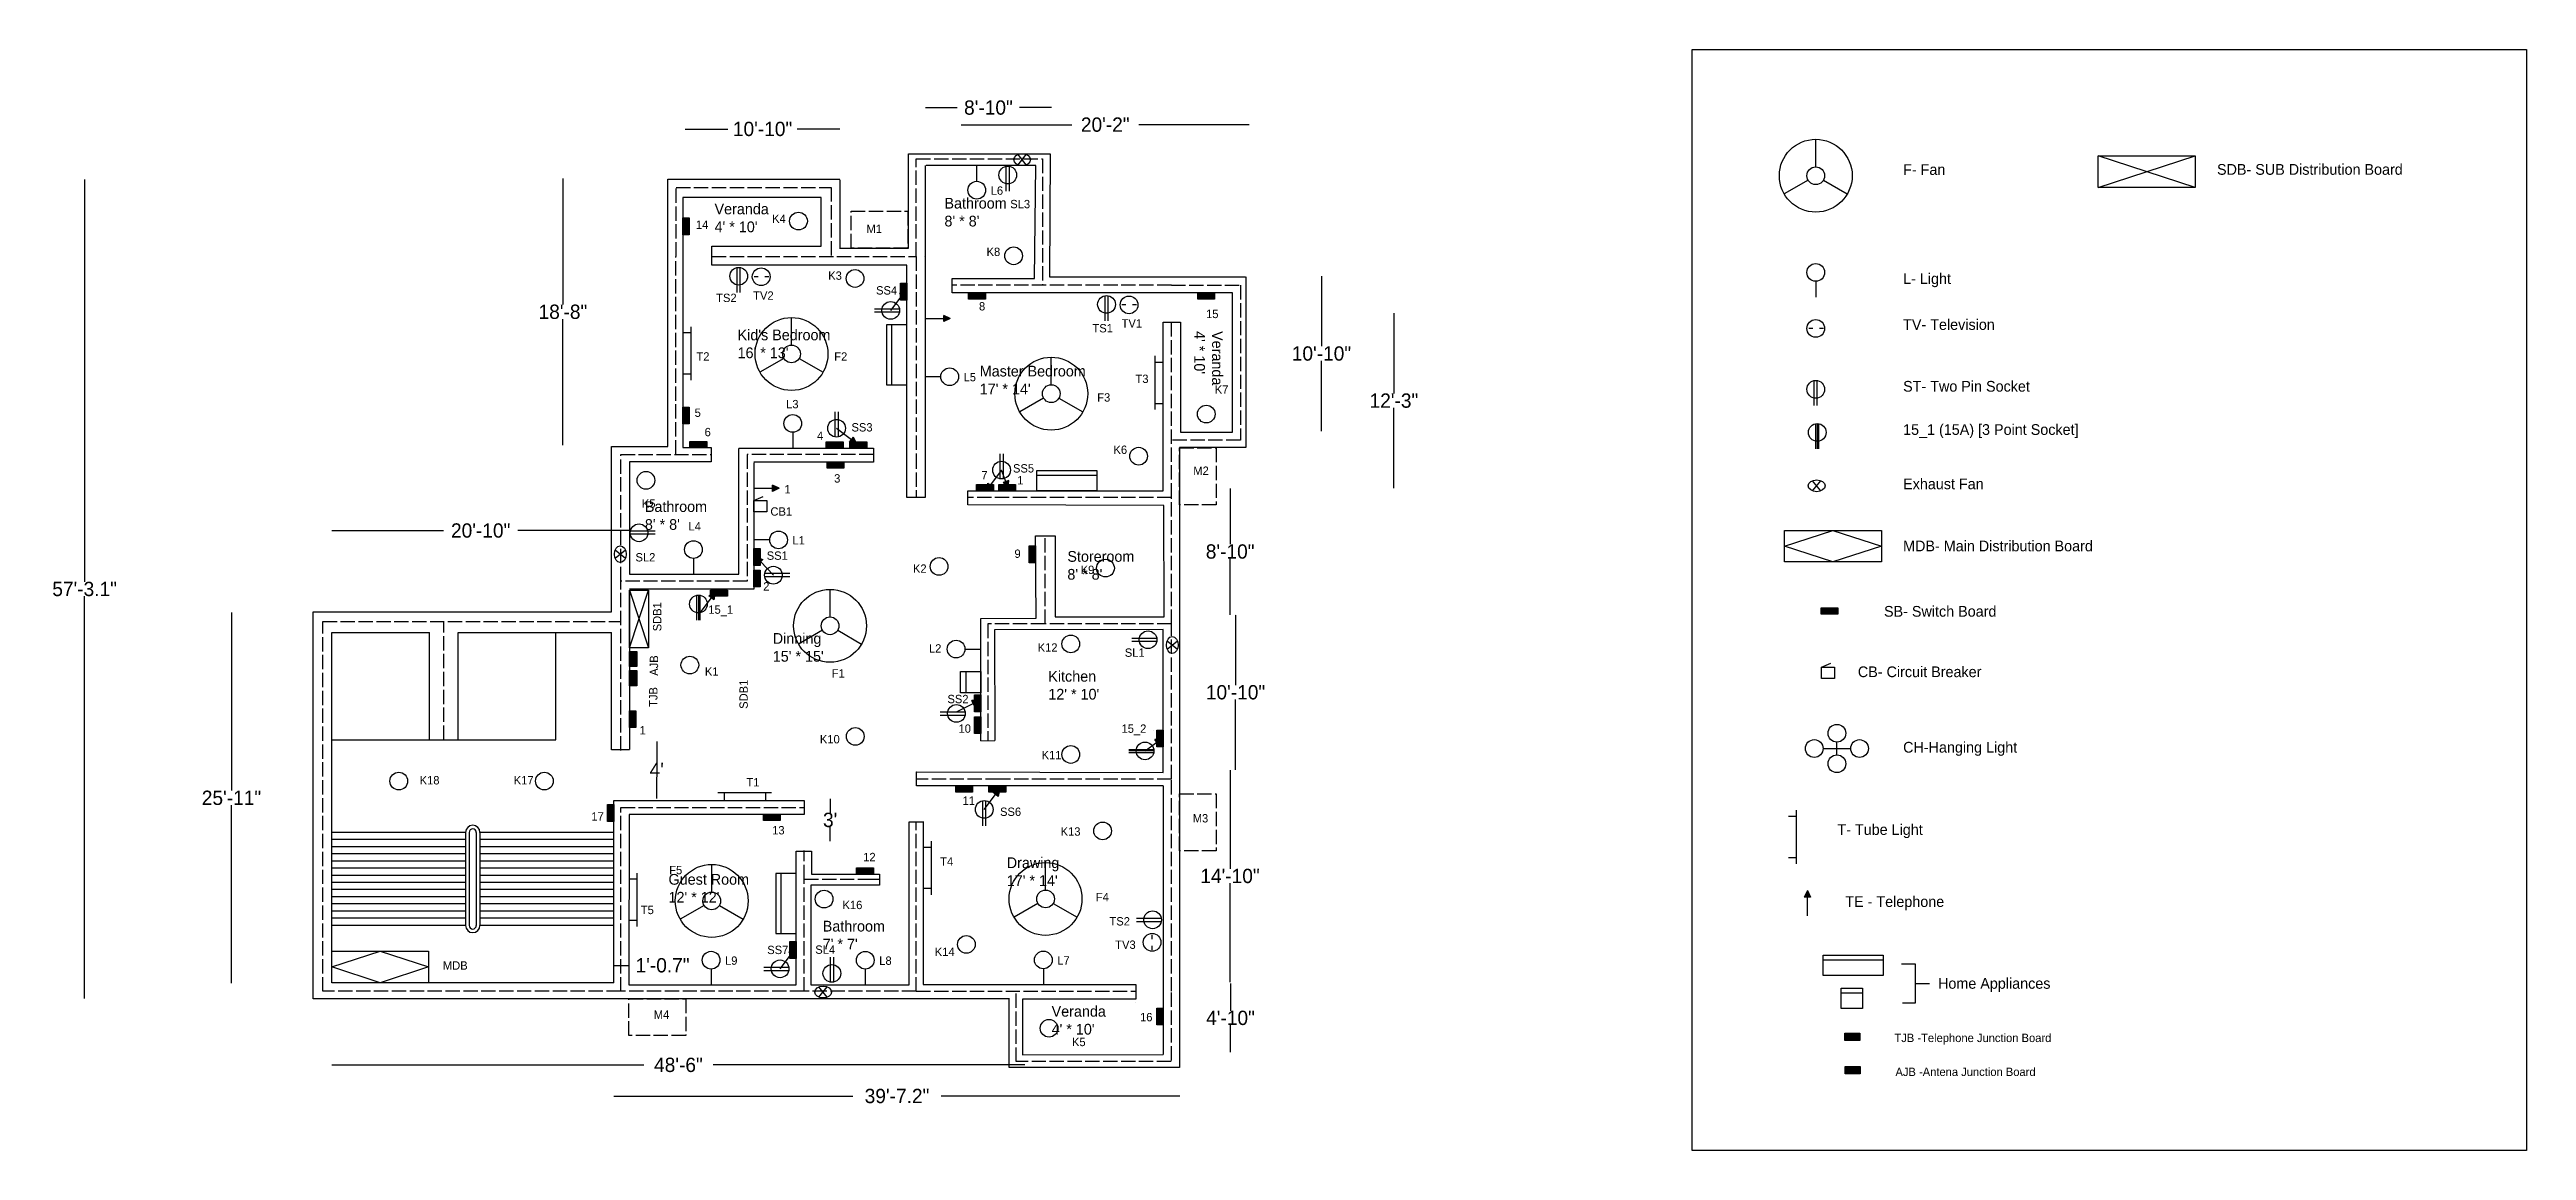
# Model space of a CAD drawing. Header units: feet. Extents: x 6396 to 8474, y -517 to 406.
import ezdxf

# ---------------------------------------------------------------- set-up
doc = ezdxf.new("R2010")
doc.units = ezdxf.units.FT
doc.header["$MEASUREMENT"] = 0
doc.linetypes.add('ACAD_ISO02W100', pattern=[15, 12, -3])
doc.dimstyles.get("Standard").update_dxf_attribs({"dimtxt": 12, "dimasz": 0.18, "dimexe": 0.18, "dimexo": 0.0625, "dimgap": 0.09, "dimtad": 0, "dimtih": 1, "dimtoh": 1, "dimdec": 1, "dimzin": 0, "dimdsep": 46, "dimlunit": 3, "dimtxsty": 'Standard', "dimcen": 0.09, "dimse1": 1, "dimse2": 1, "dimadec": 0, "dimazin": 0, "dimtfac": 1, "dimtdec": 1, "dimtofl": 0, "dimtmove": 0, "dimatfit": 3, "dimfxl": 1, "dimtolj": 1, "dimtzin": 0, "dimarcsym": 0})

msp = doc.modelspace()

# ---------------------------------------------------------------- texts
at = {"char_height": 7, "attachment_point": 1}
for s, insert in [('L6', (7185.5, 291.57)), ('SL3', (7201.91, 280.27)), ('14', (6938.18, 262.98)), ('K4', (7002.14, 268.01)), ('M1', (7081.27, 259.45)), ('K8', (7182.04, 240.24)), ('K3', (7049.19, 220.28)), ('SS4', (7089.32, 207.92)), ('TS2', (6955.15, 201.63)), ('TV2', (6986.21, 203.55)), ('8', (7175.69, 194.56)), ('15', (7366.18, 188.17)), ('TS1', (7270.87, 176.17)), ('TV1', (7295.32, 180.26)), ('T2', (6938.63, 152.53)), ('F2', (7054.24, 152.44)), ('L5', (7162.76, 135.18)), ('T3', (7306.99, 133.76)), ('K7', (7373.53, 124.8)), ('5', (6937.09, 105.31)), ('L3', (7013.86, 112.55)), ('F3', (7274.9, 118.15)), ('6', (6945.46, 89.11)), ('4', (7039.78, 86.07)), ('SS3', (7068.7, 93.09)), ('K6', (7288.51, 74.28)), ('3', (7054.16, 50.27)), ('7', (7177.64, 52.85)), ('SS5', (7204.19, 58.69)), ('1', (7207.74, 48.71)), ('M2', (7355.47, 56.71)), ('K5', (6892.81, 29.14)), ('CB1', (7000.7, 22.51)), ('1', (7012.42, 41.11)), ('L4', (6931.95, 10.11)), ('SL2', (6887.48, -15.87)), ('SS1', (6997.58, -14.47)), ('L1', (7019.17, -1.64)), ('9', (7205.46, -12.88)), ('2', (6994.64, -40.27)), ('K2', (7120.26, -25.35)), ('K9', (7260.99, -26.39)), ('15_1', (6948.6, -59.72)), ('L2', (7133.67, -92.27)), ('K12', (7224.92, -91.54)), ('SL1', (7298.02, -95.8)), ('K1', (6945.72, -111.62)), ('F1', (7052.12, -113.19)), ('SS2', (7149.22, -134.71)), ('1', (6890.94, -160.87)), ('10', (7158.51, -159.49)), ('15_2', (7295.27, -159.52)), ('K10', (7042.19, -168.39)), ('K11', (7228.25, -181.67)), ('K18', (6706.39, -202.81)), ('K17', (6785.32, -202.81)), ('T1', (6980.51, -204.5)), ('11', (7161.86, -219.92)), ('17', (6850.46, -233.13)), ('13', (7002.16, -244.72)), ('SS6', (7193.33, -229.21)), ('K13', (7244.17, -245.78)), ('M3', (7355.02, -234.68)), ('12', (7078.56, -267.17)), ('F5', (6915.78, -278.11)), ('T4', (7143.12, -270.91)), ('T5', (6891.92, -311.55)), ('K16', (7061.19, -307.35)), ('F4', (7273.74, -300.71)), ('TS2', (7285.15, -321.07)), ('SS7', (6998.03, -345.04)), ('SL4', (7038.32, -344.81)), ('K14', (7138.58, -346.69)), ('TV3', (7289.97, -340.66)), ('MDB', (6725.89, -358.12)), ('L9', (6962.61, -354)), ('L8', (7091.99, -354.06)), ('L7', (7241.35, -353.83)), ('M4', (6902.8, -399.34)), ('16', (7310.81, -401.39)), ('K5', (7253.69, -422.24)), ('TJB -Telephone Junction Board', (7943.74, -418.81)), ('AJB -Antena Junction Board', (7944.59, -447.29))]:
    msp.add_mtext_dynamic_manual_height_columns(s, width=236.4505, gutter_width=1, heights=[0], dxfattribs=dict(at, insert=insert))
at = {"char_height": 9, "attachment_point": 1}
for s, insert, width in [('F- Fan', (7951.03, 310.2), 115.3168), ('SDB- SUB Distribution Board', (8214.39, 310.32), 239.0473), ("Veranda\\P4' * 10'", (6953.81, 277.17), 80.6093), ("Bathroom\\P8' * 8'", (7146.71, 281.99), 80.6093), ('L- Light', (7951.03, 218.76), 115.3168), ("Kid's Bedroom\\P16' * 13'", (6973.14, 171.56), 115.3168), ('TV- Television', (7951.03, 180.26), 115.3168), ("Master Bedroom\\P17' * 14'", (7176.3, 141.23), 129.4569), ('ST- Two Pin Socket', (7951.03, 128.49), 171.3664), ('15_1 (15A) [3 Point Socket]', (7951.03, 92.23), 220.3737), ('Exhaust Fan', (7951.03, 46.68), 222.8857), ("Bathroom\\P8' * 8'", (6895.36, 27.65), 80.6093), ("Storeroom\\P8' * 8'", (7249.84, -14.15), 80.6093), ('MDB- Main Distribution Board', (7951.03, -5.36), 239.0473), ('SB- Switch Board', (7935.01, -60.18), 171.3664), ("Dinning\\P15' * 15'", (7002.66, -82.91), 99.1793), ("Kitchen\\P12' * 10'", (7233.84, -114.66), 80.6093), ('CB- Circuit Breaker', (7913.06, -110.87), 171.3664), ('CH-Hanging Light', (7951.03, -174.14), 171.3664), ('T- Tube Light', (7895.93, -243.15), 115.3168), ("Guest Room\\P12' * 12'", (6915.2, -284.89), 99.1793), ("Drawing\\P17' * 14'", (7198.98, -270.96), 80.6093), ('TE - Telephone', (7902.55, -303.56), 127.1613), ("Bathroom\\P7' * 7'", (7044.58, -324.13), 74.0928), ('Home Appliances', (7980.33, -372.12), 127.1613), ("Veranda\\P4' * 10'", (7236.61, -395.53), 80.6093)]:
    msp.add_mtext(s, dxfattribs=dict(at, insert=insert, width=width))
at = {"insert": (7380.25, 170.27), "char_height": 9, "width": 80.6093, "attachment_point": 1, "rotation": 270}
msp.add_mtext("Veranda\\P4' * 10'", dxfattribs=at)
at = {"char_height": 7, "attachment_point": 1, "rotation": 90}
for s, insert in [('SDB1', (6902.21, -81.43)), ('AJB', (6899.46, -118.72)), ('SDB1', (6974.68, -146.44)), ('TJB', (6898.91, -144.81))]:
    msp.add_mtext_dynamic_manual_height_columns(s, width=236.4505, gutter_width=1, heights=[0], dxfattribs=dict(at, insert=insert))

# ---------------------------------------------------------------- blocks, each defined once
blk = doc.blocks.new('*D3')
at = {"color": 0, "linetype": 'ByBlock', "lineweight": -2}
for p, q in [((7386.3, -197.8), (7386.3, -280.5)), ((7386.3, -375.5), (7386.3, -292.7))]:
    blk.add_line(p, q, dxfattribs=at)
at = {"color": 0, "linetype": 'ByBlock'}
for points in [[(7386.3, -197.8), (7386.4, -197.8), (7386.3, -197.6)], [(7386.3, -375.5), (7386.4, -375.5), (7386.3, -375.6)]]:
    blk.add_solid(points, dxfattribs=at)
at = {"layer": 'Defpoints', "color": 0, "linetype": 'ByBlock'}
for p in [(7344.6, -197.6), (7386.3, -197.6), (7344.6, -375.6)]:
    blk.add_point(p, dxfattribs=at)
at = {"color": 0, "linetype": 'ByBlock', "insert": (7386.3, -286.6), "char_height": 12, "attachment_point": 5}
blk.add_mtext('\\A1;14\'-10"', dxfattribs=at)
blk = doc.blocks.new('*D4')
at = {"color": 0, "linetype": 'ByBlock', "lineweight": -2}
for p, q in [((7386.7, -376.8), (7386.7, -399.5)), ((7386.7, -434.4), (7386.7, -411.7))]:
    blk.add_line(p, q, dxfattribs=at)
at = {"color": 0, "linetype": 'ByBlock'}
for points in [[(7386.7, -376.8), (7386.7, -376.8), (7386.7, -376.6)], [(7386.7, -434.4), (7386.7, -434.4), (7386.7, -434.6)]]:
    blk.add_solid(points, dxfattribs=at)
at = {"layer": 'Defpoints', "color": 0, "linetype": 'ByBlock'}
for p in [(7344.4, -376.6), (7386.7, -376.6), (7344.4, -434.6)]:
    blk.add_point(p, dxfattribs=at)
at = {"color": 0, "linetype": 'ByBlock', "insert": (7386.7, -405.6), "char_height": 12, "attachment_point": 5}
blk.add_mtext('\\A1;4\'-10"', dxfattribs=at)
blk = doc.blocks.new('*D5')
at = {"color": 0, "linetype": 'ByBlock', "lineweight": -2}
for p, q in [((7390.9, -67.8), (7390.9, -126.5)), ((7390.9, -197.5), (7390.9, -138.7))]:
    blk.add_line(p, q, dxfattribs=at)
at = {"color": 0, "linetype": 'ByBlock'}
for points in [[(7390.8, -67.8), (7390.9, -67.8), (7390.9, -67.6)], [(7390.8, -197.5), (7390.9, -197.5), (7390.9, -197.6)]]:
    blk.add_solid(points, dxfattribs=at)
at = {"layer": 'Defpoints', "color": 0, "linetype": 'ByBlock'}
for p in [(7344.6, -67.6), (7390.9, -67.6), (7344.6, -197.6)]:
    blk.add_point(p, dxfattribs=at)
at = {"color": 0, "linetype": 'ByBlock', "insert": (7390.9, -132.6), "char_height": 12, "attachment_point": 5}
blk.add_mtext('\\A1;10\'-10"', dxfattribs=at)
blk = doc.blocks.new('*D6')
at = {"color": 0, "linetype": 'ByBlock', "lineweight": -2}
for p, q in [((7386.4, 38.2), (7386.4, -8.5)), ((7386.4, -67.5), (7386.4, -20.7))]:
    blk.add_line(p, q, dxfattribs=at)
at = {"color": 0, "linetype": 'ByBlock'}
for points in [[(7386.3, 38.2), (7386.4, 38.2), (7386.4, 38.4)], [(7386.3, -67.5), (7386.4, -67.5), (7386.4, -67.6)]]:
    blk.add_solid(points, dxfattribs=at)
at = {"layer": 'Defpoints', "color": 0, "linetype": 'ByBlock'}
for p in [(7344.6, 38.4), (7386.4, 38.4), (7344.6, -67.6)]:
    blk.add_point(p, dxfattribs=at)
at = {"color": 0, "linetype": 'ByBlock', "insert": (7386.4, -14.6), "char_height": 12, "attachment_point": 5}
blk.add_mtext('\\A1;8\'-10"', dxfattribs=at)
blk = doc.blocks.new('*D7')
at = {"color": 0, "linetype": 'ByBlock', "lineweight": -2}
for p, q in [((7463, 216.2), (7463, 157.5)), ((7463, 86.5), (7463, 145.3))]:
    blk.add_line(p, q, dxfattribs=at)
at = {"color": 0, "linetype": 'ByBlock'}
for points in [[(7463, 216.2), (7463.1, 216.2), (7463, 216.4)], [(7463, 86.5), (7463.1, 86.5), (7463, 86.4)]]:
    blk.add_solid(points, dxfattribs=at)
at = {"layer": 'Defpoints', "color": 0, "linetype": 'ByBlock'}
for p in [(7402.6, 216.4), (7463, 216.4), (7402.6, 86.4)]:
    blk.add_point(p, dxfattribs=at)
at = {"color": 0, "linetype": 'ByBlock', "insert": (7463, 151.4), "char_height": 12, "attachment_point": 5}
blk.add_mtext('\\A1;10\'-10"', dxfattribs=at)
blk = doc.blocks.new('*D8')
at = {"color": 0, "linetype": 'ByBlock', "lineweight": -2}
for p, q in [((7523.8, 185.3), (7523.8, 118)), ((7523.8, 38.5), (7523.8, 105.8))]:
    blk.add_line(p, q, dxfattribs=at)
at = {"color": 0, "linetype": 'ByBlock'}
for points in [[(7523.7, 185.3), (7523.8, 185.3), (7523.8, 185.5)], [(7523.7, 38.5), (7523.8, 38.5), (7523.8, 38.4)]]:
    blk.add_solid(points, dxfattribs=at)
at = {"layer": 'Defpoints', "color": 0, "linetype": 'ByBlock'}
for p in [(7345, 185.5), (7523.8, 185.5), (7344.6, 38.4)]:
    blk.add_point(p, dxfattribs=at)
at = {"color": 0, "linetype": 'ByBlock', "insert": (7523.8, 111.9), "char_height": 12, "attachment_point": 5}
blk.add_mtext('\\A1;12\'-3"', dxfattribs=at)
blk = doc.blocks.new('*D9')
at = {"color": 0, "linetype": 'ByBlock', "lineweight": -2}
for p, q in [((7160.8, 343.3), (7253.5, 343.3)), ((7402.4, 343.3), (7309.7, 343.3))]:
    blk.add_line(p, q, dxfattribs=at)
at = {"color": 0, "linetype": 'ByBlock'}
for points in [[(7160.8, 343.3), (7160.8, 343.3), (7160.6, 343.3)], [(7402.4, 343.3), (7402.4, 343.3), (7402.6, 343.3)]]:
    blk.add_solid(points, dxfattribs=at)
at = {"layer": 'Defpoints', "color": 0, "linetype": 'ByBlock'}
for p in [(7160.6, 343.3), (7160.6, 216), (7402.6, 216.4)]:
    blk.add_point(p, dxfattribs=at)
at = {"color": 0, "linetype": 'ByBlock', "insert": (7281.6, 343.3), "char_height": 12, "attachment_point": 5}
blk.add_mtext('\\A1;20\'-2"', dxfattribs=at)
blk = doc.blocks.new('*D10')
at = {"color": 0, "linetype": 'ByBlock', "lineweight": -2}
for p, q in [((7130.8, 357.6), (7157.5, 357.6)), ((7236.4, 357.6), (7209.7, 357.6))]:
    blk.add_line(p, q, dxfattribs=at)
at = {"color": 0, "linetype": 'ByBlock'}
for points in [[(7130.8, 357.6), (7130.8, 357.6), (7130.6, 357.6)], [(7236.4, 357.6), (7236.4, 357.6), (7236.6, 357.6)]]:
    blk.add_solid(points, dxfattribs=at)
at = {"layer": 'Defpoints', "color": 0, "linetype": 'ByBlock'}
for p in [(7130.6, 357.6), (7130.6, 322.4), (7236.6, 322.4)]:
    blk.add_point(p, dxfattribs=at)
at = {"color": 0, "linetype": 'ByBlock', "insert": (7183.6, 357.6), "char_height": 12, "attachment_point": 5}
blk.add_mtext('\\A1;8\'-10"', dxfattribs=at)
blk = doc.blocks.new('*D11')
at = {"color": 0, "linetype": 'ByBlock', "lineweight": -2}
for p, q in [((6632.8, -445), (6894.4, -445)), ((7214.2, -445), (6952.6, -445))]:
    blk.add_line(p, q, dxfattribs=at)
at = {"color": 0, "linetype": 'ByBlock'}
for points in [[(6632.8, -444.9), (6632.8, -445), (6632.6, -445)], [(7214.2, -444.9), (7214.2, -445), (7214.4, -445)]]:
    blk.add_solid(points, dxfattribs=at)
at = {"layer": 'Defpoints', "color": 0, "linetype": 'ByBlock'}
for p in [(6632.6, -375.6), (7214.4, -375.6), (6632.6, -445)]:
    blk.add_point(p, dxfattribs=at)
at = {"color": 0, "linetype": 'ByBlock', "insert": (6923.5, -445), "char_height": 12, "attachment_point": 5}
blk.add_mtext('\\A1;48\'-6"', dxfattribs=at)
blk = doc.blocks.new('*D12')
at = {"color": 0, "linetype": 'ByBlock', "lineweight": -2}
for p, q in [((6929.2, 339.7), (6965, 339.7)), ((7058.9, 339.7), (7023.1, 339.7))]:
    blk.add_line(p, q, dxfattribs=at)
at = {"color": 0, "linetype": 'ByBlock'}
for points in [[(6929.2, 339.7), (6929.2, 339.6), (6929.1, 339.7)], [(7058.9, 339.7), (7058.9, 339.6), (7059.1, 339.7)]]:
    blk.add_solid(points, dxfattribs=at)
at = {"layer": 'Defpoints', "color": 0, "linetype": 'ByBlock'}
for p in [(6929.1, 339.7), (6929.1, 298.4), (7059.1, 298.4)]:
    blk.add_point(p, dxfattribs=at)
at = {"color": 0, "linetype": 'ByBlock', "insert": (6994.1, 339.7), "char_height": 12, "attachment_point": 5}
blk.add_mtext('\\A1;10\'-10"', dxfattribs=at)
blk = doc.blocks.new('*D13')
at = {"color": 0, "linetype": 'ByBlock', "lineweight": -2}
for p, q in [((6826.6, 298.2), (6826.6, 192.5)), ((6826.6, 74.5), (6826.6, 180.3))]:
    blk.add_line(p, q, dxfattribs=at)
at = {"color": 0, "linetype": 'ByBlock'}
for points in [[(6826.6, 298.2), (6826.6, 298.2), (6826.6, 298.4)], [(6826.6, 74.5), (6826.6, 74.5), (6826.6, 74.4)]]:
    blk.add_solid(points, dxfattribs=at)
at = {"layer": 'Defpoints', "color": 0, "linetype": 'ByBlock'}
for p in [(6929.1, 298.4), (6826.6, 74.4), (6929.1, 74.4)]:
    blk.add_point(p, dxfattribs=at)
at = {"color": 0, "linetype": 'ByBlock', "insert": (6826.6, 186.4), "char_height": 12, "attachment_point": 5}
blk.add_mtext('\\A1;18\'-8"', dxfattribs=at)
blk = doc.blocks.new('*D14')
at = {"color": 0, "linetype": 'ByBlock', "lineweight": -2}
for p, q in [((6548.5, -65.8), (6548.5, -215)), ((6548.5, -376.4), (6548.5, -227.2))]:
    blk.add_line(p, q, dxfattribs=at)
at = {"color": 0, "linetype": 'ByBlock'}
for points in [[(6548.5, -65.8), (6548.6, -65.8), (6548.5, -65.6)], [(6548.5, -376.4), (6548.6, -376.4), (6548.5, -376.6)]]:
    blk.add_solid(points, dxfattribs=at)
at = {"layer": 'Defpoints', "color": 0, "linetype": 'ByBlock'}
for p in [(6548.5, -65.6), (6632.6, -65.6), (6632.6, -376.6)]:
    blk.add_point(p, dxfattribs=at)
at = {"color": 0, "linetype": 'ByBlock', "insert": (6548.5, -221.1), "char_height": 12, "attachment_point": 5}
blk.add_mtext('\\A1;25\'-11"', dxfattribs=at)
blk = doc.blocks.new('*D15')
at = {"color": 0, "linetype": 'ByBlock', "lineweight": -2}
for p, q in [((6632.8, 3), (6726.5, 3)), ((6882.4, 3), (6788.7, 3))]:
    blk.add_line(p, q, dxfattribs=at)
at = {"color": 0, "linetype": 'ByBlock'}
for points in [[(6632.8, 3), (6632.8, 2.9), (6632.6, 3)], [(6882.4, 3), (6882.4, 2.9), (6882.6, 3)]]:
    blk.add_solid(points, dxfattribs=at)
at = {"layer": 'Defpoints', "color": 0, "linetype": 'ByBlock'}
for p in [(6882.6, 3), (6632.6, -65.6), (6882.6, -65.6)]:
    blk.add_point(p, dxfattribs=at)
at = {"color": 0, "linetype": 'ByBlock', "insert": (6757.6, 3), "char_height": 12, "attachment_point": 5}
blk.add_mtext('\\A1;20\'-10"', dxfattribs=at)
blk = doc.blocks.new('*D16')
at = {"color": 0, "linetype": 'ByBlock', "lineweight": -2}
for p, q in [((6905.3, -173.8), (6905.3, -191.5)), ((6905.3, -221.5), (6905.3, -203.7))]:
    blk.add_line(p, q, dxfattribs=at)
at = {"color": 0, "linetype": 'ByBlock'}
for points in [[(6905.3, -173.8), (6905.4, -173.8), (6905.3, -173.6)], [(6905.3, -221.5), (6905.4, -221.5), (6905.3, -221.6)]]:
    blk.add_solid(points, dxfattribs=at)
at = {"layer": 'Defpoints', "color": 0, "linetype": 'ByBlock'}
for p in [(6882.6, -173.6), (6882.6, -221.6), (6905.3, -221.6)]:
    blk.add_point(p, dxfattribs=at)
at = {"color": 0, "linetype": 'ByBlock', "insert": (6905.3, -197.6), "char_height": 12, "attachment_point": 5}
blk.add_mtext("\\A1;4'", dxfattribs=at)
blk = doc.blocks.new('*D17')
at = {"color": 0, "linetype": 'ByBlock', "lineweight": -2}
for p, q in [((7050.8, -221.8), (7050.8, -233.5)), ((7050.8, -257.5), (7050.8, -245.7))]:
    blk.add_line(p, q, dxfattribs=at)
at = {"color": 0, "linetype": 'ByBlock'}
for points in [[(7050.8, -221.8), (7050.8, -221.8), (7050.8, -221.6)], [(7050.8, -257.5), (7050.8, -257.5), (7050.8, -257.6)]]:
    blk.add_solid(points, dxfattribs=at)
at = {"layer": 'Defpoints', "color": 0, "linetype": 'ByBlock'}
for p in [(7036.6, -221.6), (7036.6, -257.6), (7050.8, -257.6)]:
    blk.add_point(p, dxfattribs=at)
at = {"color": 0, "linetype": 'ByBlock', "insert": (7050.8, -239.6), "char_height": 12, "attachment_point": 5}
blk.add_mtext("\\A1;3'", dxfattribs=at)
blk = doc.blocks.new('*D19')
at = {"color": 0, "lineweight": -2}
for p, q in [((6869.4, -471.1), (7069.8, -471.1)), ((7344.3, -471.1), (7144, -471.1))]:
    blk.add_line(p, q, dxfattribs=at)
at = {"color": 0}
for points in [[(6869.4, -471.1), (6869.4, -471.1), (6869.2, -471.1)], [(7344.3, -471.1), (7344.3, -471.1), (7344.5, -471.1)]]:
    blk.add_solid(points, dxfattribs=at)
at = {"layer": 'Defpoints', "color": 0}
for p in [(6869.2, -376), (7344.5, -376.6), (7344.5, -471.1)]:
    blk.add_point(p, dxfattribs=at)
at = {"color": 0, "insert": (7106.9, -471.1), "char_height": 12, "attachment_point": 5}
blk.add_mtext('\\A1;39\'-7.2"', dxfattribs=at)
blk = doc.blocks.new('*D20')
at = {"color": 0, "lineweight": -2}
for p, q in [((6425.3, 297.4), (6425.3, -39.9)), ((6425.3, -389.4), (6425.3, -52.1))]:
    blk.add_line(p, q, dxfattribs=at)
at = {"color": 0}
for points in [[(6425.3, 297.4), (6425.3, 297.4), (6425.3, 297.6)], [(6425.3, -389.4), (6425.3, -389.4), (6425.3, -389.5)]]:
    blk.add_solid(points, dxfattribs=at)
at = {"layer": 'Defpoints', "color": 0}
for p in [(6425.3, 297.6), (6914.7, 297.6), (6881.9, -389.5)]:
    blk.add_point(p, dxfattribs=at)
at = {"color": 0, "insert": (6425.3, -46), "char_height": 12, "attachment_point": 5}
blk.add_mtext('\\A1;57\'-3.1"', dxfattribs=at)
blk = doc.blocks.new('*D21')
at = {"color": 0, "lineweight": -2}
for p, q in [((6869.4, -361.5), (6881.8, -361.5)), ((6881.9, -361.5), (6882.1, -361.5))]:
    blk.add_line(p, q, dxfattribs=at)
at = {"color": 0}
for points in [[(6869.4, -361.5), (6869.4, -361.5), (6869.2, -361.5)], [(6881.8, -361.5), (6881.8, -361.5), (6881.9, -361.5)]]:
    blk.add_solid(points, dxfattribs=at)
at = {"layer": 'Defpoints', "color": 0}
for p in [(6881.9, -361.5), (6869.2, -376), (6881.9, -377.8)]:
    blk.add_point(p, dxfattribs=at)
at = {"color": 0, "insert": (6910.2, -361.5), "char_height": 12, "attachment_point": 5}
blk.add_mtext('\\A1;1\'-0.7"', dxfattribs=at)

# ---------------------------------------------------------------- dimensions: what is measured, and where the dimension line sits
at = {"linetype": 'ByBlock'}
for base, p1, p2, picture, middle in [((7130.6, 357.61), (7236.6, 322.36), (7130.6, 322.36), '*D10', (7183.6, 357.61)), ((6929.06, 339.68), (7059.06, 298.41), (6929.06, 298.41), '*D12', (6994.06, 339.68)), ((7160.6, 343.3), (7402.6, 216.36), (7160.6, 216.03), '*D9', (7281.6, 343.3)), ((6882.6, 2.98), (6632.6, -65.64), (6882.6, -65.64), '*D15', (6757.6, 2.98)), ((6632.6, -444.96), (7214.41, -375.57), (6632.6, -375.57), '*D11', (6923.51, -444.96))]:
    dim = msp.add_linear_dim(base=base, p1=p1, p2=p2, dimstyle='Standard', override={"dimtxt": 12, "dimdec": 0, "dimlunit": 3}, dxfattribs=at)
    dim.commit()
    dim.dimension.update_dxf_attribs({"geometry": picture, "text_midpoint": middle})
dim = msp.add_linear_dim(base=(6425.31, 297.59), p1=(6881.95, -389.54), p2=(6914.67, 297.59), angle=90, dimstyle='Standard')
dim.commit()
dim.dimension.update_dxf_attribs({"geometry": '*D20', "text_midpoint": (6425.31, -45.97)})
for base, p1, p2, picture, middle in [((6826.62, 74.36), (6929.06, 298.41), (6929.06, 74.36), '*D13', (6826.62, 186.38)), ((7463.05, 216.36), (7402.6, 86.36), (7402.6, 216.36), '*D7', (7463.05, 151.36)), ((7386.37, 38.36), (7344.6, -67.64), (7344.6, 38.36), '*D6', (7386.37, -14.64)), ((6548.53, -65.64), (6632.6, -376.6), (6632.6, -65.64), '*D14', (6548.53, -221.12)), ((7390.85, -67.64), (7344.6, -197.64), (7344.6, -67.64), '*D5', (7390.85, -132.64)), ((7386.33, -197.64), (7344.6, -375.64), (7344.6, -197.64), '*D3', (7386.33, -286.64)), ((7050.81, -257.64), (7036.6, -221.64), (7036.6, -257.64), '*D17', (7050.81, -239.64)), ((7386.71, -376.6), (7344.41, -434.6), (7344.41, -376.6), '*D4', (7386.71, -405.6))]:
    dim = msp.add_linear_dim(base=base, p1=p1, p2=p2, angle=90, dimstyle='Standard', override={"dimtxt": 12, "dimdec": 0, "dimlunit": 3}, dxfattribs=at)
    dim.commit()
    dim.dimension.update_dxf_attribs({"geometry": picture, "text_midpoint": middle})
dim = msp.add_linear_dim(base=(7523.78, 185.47), p1=(7344.6, 38.36), p2=(7345.01, 185.47), angle=90, dimstyle='Standard', override={"dimtxt": 12, "dimdec": 0, "dimlunit": 3}, dxfattribs=at)
dim.commit()
dim.dimension.update_dxf_attribs({"geometry": '*D8', "text_midpoint": (7523.78, 111.92), "dimtype": 160})
dim = msp.add_aligned_dim(p1=(6882.6, -173.64), p2=(6882.6, -221.64), distance=22.72, dimstyle='Standard', override={"dimtxt": 12, "dimdec": 0, "dimlunit": 3}, dxfattribs=at)
dim.commit()
dim.dimension.update_dxf_attribs({"geometry": '*D16', "text_midpoint": (6905.33, -197.64)})
for base, p2, picture, middle in [((6881.95, -361.49), (6881.95, -377.76), '*D21', (6910.22, -361.49)), ((7344.48, -471.08), (7344.48, -376.6), '*D19', (7106.86, -471.08))]:
    dim = msp.add_linear_dim(base=base, p1=(6869.25, -376.03), p2=p2, dimstyle='Standard')
    dim.commit()
    dim.dimension.update_dxf_attribs({"geometry": picture, "text_midpoint": middle})

# ---------------------------------------------------------------- hatches: boundary and pattern name
at = {"linetype": 'ByBlock'}
h = msp.add_hatch(color=256, dxfattribs=at)
h.dxf.hatch_style = 1
h.paths.add_polyline_path([(6927.29, 251.1), (6932.53, 251.1), (6932.53, 265.21), (6927.29, 265.21)])
h = msp.add_hatch(color=256, dxfattribs=at)
h.dxf.hatch_style = 1
h.paths.add_polyline_path([(7109.94, 196.25), (7115.19, 196.25), (7115.19, 210.37), (7109.94, 210.37)])
h = msp.add_hatch(color=256, dxfattribs=at)
h.dxf.hatch_style = 1
h.paths.add_polyline_path([(7114.44, 204.46), (7109.06, 201.69), (7113.22, 198.53)])
h = msp.add_hatch(color=256, dxfattribs=at)
h.dxf.hatch_style = 1
h.paths.add_polyline_path([(7181.13, 197.06), (7181.13, 202.31), (7167.01, 202.31), (7167.01, 197.06)])
h = msp.add_hatch(color=256, dxfattribs=at)
h.dxf.hatch_style = 1
h.paths.add_polyline_path([(7373.4, 197.06), (7373.4, 202.31), (7359.28, 202.31), (7359.28, 197.06)])
h = msp.add_hatch(color=256, dxfattribs=at)
h.dxf.hatch_style = 1
h.paths.add_polyline_path([(7151.62, 180.8), (7146.16, 183.41), (7146.16, 178.19)])
h = msp.add_hatch(color=256, dxfattribs=at)
h.dxf.hatch_style = 1
h.paths.add_polyline_path([(6927.34, 92.42), (6932.59, 92.42), (6932.59, 106.54), (6927.34, 106.54)])
h = msp.add_hatch(color=256, dxfattribs=at)
h.dxf.hatch_style = 1
h.paths.add_polyline_path([(6947.22, 77.81), (6933.1, 77.81), (6933.1, 72.56), (6947.22, 72.56)])
h = msp.add_hatch(color=256, dxfattribs=at)
h.dxf.hatch_style = 1
h.paths.add_polyline_path([(7061.69, 77.41), (7047.57, 77.41), (7047.57, 72.16), (7061.69, 72.16)])
h = msp.add_hatch(color=256, dxfattribs=at)
h.dxf.hatch_style = 1
h.paths.add_polyline_path([(7073.04, 76.01), (7070.28, 81.39), (7067.12, 77.23)])
h = msp.add_hatch(color=256, dxfattribs=at)
h.dxf.hatch_style = 1
h.paths.add_polyline_path([(7081.51, 77.41), (7067.39, 77.41), (7067.39, 72.16), (7081.51, 72.16)])
h = msp.add_hatch(color=256, dxfattribs=at)
h.dxf.hatch_style = 1
h.paths.add_polyline_path([(7062.29, 60.48), (7048.18, 60.48), (7048.18, 55.24), (7062.29, 55.24)])
h = msp.add_hatch(color=256, dxfattribs=at)
h.dxf.hatch_style = 1
h.paths.add_polyline_path([(7187.74, 41.67), (7173.63, 41.67), (7173.63, 36.42), (7187.74, 36.42)])
h = msp.add_hatch(color=256, dxfattribs=at)
h.dxf.hatch_style = 1
h.paths.add_polyline_path([(7181.76, 36.86), (7187.14, 39.63), (7182.99, 42.79)])
h = msp.add_hatch(color=256, dxfattribs=at)
h.dxf.hatch_style = 1
h.paths.add_polyline_path([(7206.33, 41.67), (7192.22, 41.67), (7192.22, 36.42), (7206.33, 36.42)])
h = msp.add_hatch(color=256, dxfattribs=at)
h.dxf.hatch_style = 1
h.paths.add_polyline_path([(7200.78, 45.1), (7195.9, 43.24), (7200.29, 39.07)])
h = msp.add_hatch(color=256, dxfattribs=at)
h.dxf.hatch_style = 1
h.paths.add_polyline_path([(7008.03, 38.48), (7002.57, 41.09), (7002.57, 35.87)])
h = msp.add_hatch(color=256, dxfattribs=at)
h.dxf.hatch_style = 1
h.paths.add_polyline_path([(6986.83, -26.14), (6992.08, -26.14), (6992.08, -12.03), (6986.83, -12.03)])
h = msp.add_hatch(color=256, dxfattribs=at)
h.dxf.hatch_style = 1
h.paths.add_polyline_path([(6988.76, -18.89), (6990.58, -24.66), (6994.39, -21.09)])
h = msp.add_hatch(color=256, dxfattribs=at)
h.dxf.hatch_style = 1
h.paths.add_polyline_path([(7217.82, -23.97), (7223.07, -23.97), (7223.07, -9.85), (7217.82, -9.85)])
h = msp.add_hatch(color=256, dxfattribs=at)
h.dxf.hatch_style = 1
h.paths.add_polyline_path([(6986.83, -44.19), (6992.08, -44.19), (6992.08, -30.07), (6986.83, -30.07)])
h = msp.add_hatch(color=256, dxfattribs=at)
h.dxf.hatch_style = 1
h.paths.add_polyline_path([(6954.45, -48.99), (6949.06, -51.75), (6953.22, -54.91)])
h = msp.add_hatch(color=256, dxfattribs=at)
h.dxf.hatch_style = 1
h.paths.add_polyline_path([(6950.5, -46.82), (6950.5, -52.07), (6964.61, -52.07), (6964.61, -46.82)])
h = msp.add_hatch(color=256, dxfattribs=at)
h.dxf.hatch_style = 1
h.paths.add_polyline_path([(7896.29, -67.08), (7896.29, -61.84), (7882.17, -61.84), (7882.17, -67.08)])
h = msp.add_hatch(color=256)
h.dxf.hatch_style = 1
h.paths.add_polyline_path([(6888.7, -98.26), (6882.53, -98.26), (6882.53, -111.01), (6888.7, -111.01)])
h = msp.add_hatch(color=256)
h.dxf.hatch_style = 1
h.paths.add_polyline_path([(6888.7, -114.37), (6882.53, -114.37), (6882.53, -127.12), (6888.7, -127.12)])
h = msp.add_hatch(color=256, dxfattribs=at)
h.dxf.hatch_style = 1
h.paths.add_polyline_path([(7175.63, -139.35), (7169.58, -139.51), (7171.96, -144.16)])
h = msp.add_hatch(color=256, dxfattribs=at)
h.dxf.hatch_style = 1
h.paths.add_polyline_path([(7172.05, -148.81), (7177.3, -148.81), (7177.3, -134.7), (7172.05, -134.7)])
h = msp.add_hatch(color=256, dxfattribs=at)
h.dxf.hatch_style = 1
h.paths.add_polyline_path([(6882.53, -162.13), (6887.78, -162.13), (6887.78, -148.01), (6882.53, -148.01)])
h = msp.add_hatch(color=256, dxfattribs=at)
h.dxf.hatch_style = 1
h.paths.add_polyline_path([(7172.05, -167.12), (7177.3, -167.12), (7177.3, -153), (7172.05, -153)])
h = msp.add_hatch(color=256, dxfattribs=at)
h.dxf.hatch_style = 1
h.paths.add_polyline_path([(7324.83, -178.32), (7330.08, -178.32), (7330.08, -164.2), (7324.83, -164.2)])
h = msp.add_hatch(color=256, dxfattribs=at)
h.dxf.hatch_style = 1
h.paths.add_polyline_path([(7329.2, -171.05), (7323.27, -172.24), (7326.4, -176.42)])
h = msp.add_hatch(color=256, dxfattribs=at)
h.dxf.hatch_style = 1
h.paths.add_polyline_path([(6864, -240.76), (6869.25, -240.76), (6869.25, -226.64), (6864, -226.64)])
h = msp.add_hatch(color=256, dxfattribs=at)
h.dxf.hatch_style = 1
h.paths.add_polyline_path([(7170.36, -210.97), (7156.24, -210.97), (7156.24, -216.21), (7170.36, -216.21)])
h = msp.add_hatch(color=256, dxfattribs=at)
h.dxf.hatch_style = 1
h.paths.add_polyline_path([(7198.07, -210.97), (7183.95, -210.97), (7183.95, -216.21), (7198.07, -216.21)])
h = msp.add_hatch(color=256, dxfattribs=at)
h.dxf.hatch_style = 1
h.paths.add_polyline_path([(7192.92, -213.92), (7187.54, -216.69), (7191.7, -219.85)])
h = msp.add_hatch(color=256, dxfattribs=at)
h.dxf.hatch_style = 1
h.paths.add_polyline_path([(7008.92, -234.9), (6994.8, -234.9), (6994.8, -240.15), (7008.92, -240.15)])
h = msp.add_hatch(color=256, dxfattribs=at)
h.dxf.hatch_style = 1
h.paths.add_polyline_path([(7087.08, -279.78), (7072.96, -279.78), (7072.96, -285.02), (7087.08, -285.02)])
h = msp.add_hatch(color=256, dxfattribs=at)
h.dxf.hatch_style = 1
h.paths.add_polyline_path([(7870.69, -298.82), (7868.08, -304.28), (7873.3, -304.28)])
h = msp.add_hatch(color=256, dxfattribs=at)
h.dxf.hatch_style = 1
h.paths.add_polyline_path([(7021.62, -347.54), (7016.23, -350.3), (7020.39, -353.46)])
h = msp.add_hatch(color=256, dxfattribs=at)
h.dxf.hatch_style = 1
h.paths.add_polyline_path([(7017.11, -355.74), (7022.36, -355.74), (7022.36, -341.62), (7017.11, -341.62)])
h = msp.add_hatch(color=256, dxfattribs=at)
h.dxf.hatch_style = 1
h.paths.add_polyline_path([(7324.85, -411.44), (7330.1, -411.44), (7330.1, -397.33), (7324.85, -397.33)])
h = msp.add_hatch(color=256)
h.dxf.hatch_style = 1
h.paths.add_polyline_path([(7902.09, -418.4), (7902.09, -424.57), (7914.84, -424.57), (7914.84, -418.4)])
h = msp.add_hatch(color=256)
h.dxf.hatch_style = 1
h.paths.add_polyline_path([(7902.37, -446.35), (7902.37, -452.52), (7915.12, -452.52), (7915.12, -446.35)])

# ---------------------------------------------------------------- linework, layer by layer
for p, q in [((7116.5, 239.83), (7116.5, 318.93)), ((7116.5, 318.93), (7235.31, 318.93)), ((7215.4, 309.71), (7208.42, 318.28)), ((7208.43, 309.71), (7215.4, 318.28)), ((7235.31, 318.93), (7234.87, 215.68)), ((7877.74, 307.96), (7877.74, 331.09)), ((8114.7, 290.72), (8195.94, 317.1)), ((8195.94, 290.72), (8114.7, 317.1)), ((6914.67, 73.44), (6914.67, 297.59)), ((6914.67, 297.59), (7059.05, 297.59)), ((7059.05, 297.14), (7059.05, 240.28)), ((7130.42, 309.07), (7130.42, 30.73)), ((7223.25, 309.07), (7131.35, 309.07)), ((7173.82, 295.84), (7173.82, 309.07)), ((7198.59, 287.48), (7198.59, 308.45)), ((7201.16, 287.48), (7201.16, 308.45)), ((7222.32, 214.49), (7223.25, 309.07)), ((7871.31, 296.82), (7851.27, 285.25)), ((7884.17, 296.82), (7904.21, 285.25)), ((7043.29, 282.32), (6927.29, 282.32)), ((6927.29, 282.32), (6927.34, 72.56)), ((7043.29, 241.47), (7043.29, 282.32)), ((6951.53, 225.6), (6951.53, 241.47)), ((6951.53, 241.47), (7043.29, 241.47)), ((7058.6, 239.83), (7116.5, 239.83)), ((7115.19, 225.6), (6951.53, 225.6)), ((6972.8, 202.64), (6972.8, 223.61)), ((6975.36, 202.64), (6975.36, 223.61)), ((6990.39, 215.88), (6987.04, 215.88)), ((6999.31, 215.88), (6995.95, 215.88)), ((7115.19, 30.73), (7115.19, 225.6)), ((7153.08, 202.31), (7153.08, 214.49)), ((7153.08, 214.49), (7222.32, 214.49)), ((7234.87, 215.68), (7399.36, 215.68)), ((7399.55, 215.68), (7399.55, 72.73)), ((7877.74, 212.04), (7877.74, 198.81)), ((7087.96, 188.85), (7108.93, 188.85)), ((7101.61, 187.59), (7111.14, 200.11)), ((7114.44, 204.46), (7109.06, 201.69)), ((7113.22, 198.53), (7109.06, 201.69)), ((7114.44, 204.46), (7113.22, 198.53)), ((7388.47, 202.31), (7153.08, 202.31)), ((7281.41, 178.98), (7281.41, 199.95)), ((7283.97, 178.98), (7283.97, 199.94)), ((7299, 192.21), (7295.64, 192.21)), ((7307.91, 192.21), (7304.56, 192.21)), ((7388.47, 85.6), (7388.47, 202.31)), ((6933.93, 168.86), (6927.34, 168.86)), ((6933.93, 173.98), (6933.93, 129.1)), ((7018.4, 158.53), (7018.4, 181.66)), ((7087.96, 186.29), (7108.93, 186.29)), ((7130.42, 180.8), (7146.16, 180.8)), ((7151.62, 180.8), (7146.16, 183.41)), ((7146.16, 178.19), (7146.16, 183.41)), ((7151.62, 180.8), (7146.16, 178.19)), ((7330.13, 36.42), (7330.22, 177.84)), ((7330.22, 177.84), (7344.76, 177.84)), ((7344.76, 177.84), (7344.76, 85.6)), ((7875.19, 172.47), (7871.83, 172.47)), ((7884.1, 172.47), (7880.75, 172.47)), ((7011.97, 147.39), (6991.94, 135.82)), ((7024.84, 147.39), (7044.87, 135.82)), ((7236.32, 125.24), (7236.32, 148.37)), ((7323.59, 104.58), (7323.59, 149.46)), ((6933.93, 134.22), (6927.34, 134.22)), ((7143.65, 132.02), (7130.42, 132.02)), ((7323.59, 144.34), (7330.18, 144.34)), ((7876.48, 107.8), (7876.48, 128.77)), ((7879.04, 107.8), (7879.04, 128.76)), ((7229.89, 114.09), (7209.86, 102.53)), ((7242.76, 114.09), (7262.79, 102.53)), ((7323.59, 109.7), (7330.18, 109.7)), ((7019.44, 85.39), (7019.44, 72.16)), ((7054.87, 102.49), (7054.87, 81.52)), ((7056.17, 88.84), (7068.7, 79.31)), ((7057.44, 102.49), (7057.44, 81.52)), ((7344.76, 85.6), (7388.47, 85.6)), ((7877.74, 71.67), (7877.74, 92.64)), ((7879, 92.74), (7879, 71.67)), ((7880.3, 71.67), (7880.3, 92.63)), ((6867.22, -65.2), (6867.22, 73.44)), ((6867.22, 73.44), (6914.67, 73.44)), ((6927.34, 72.56), (6951.08, 72.56)), ((6951.08, 72.56), (6951.08, 60.64)), ((6974.12, 72.16), (7087.07, 72.16)), ((6974.12, -33.56), (6974.12, 71.76)), ((7067.12, 77.23), (7070.28, 81.39)), ((7073.04, 76.01), (7067.12, 77.23)), ((7073.04, 76.01), (7070.28, 81.39)), ((7087.07, 72.16), (7087.07, 60.48)), ((7193.29, 67.38), (7193.29, 46.42)), ((7195.86, 67.38), (7195.86, 46.41)), ((7399.55, 72.73), (7343.85, 72.73)), ((7343.85, 72.73), (7343.85, -447.27)), ((6951.08, 60.64), (6882.36, 60.64)), ((6882.36, 60.64), (6882.36, -33.56)), ((7087.07, 60.48), (6986.83, 60.48)), ((6986.83, 59.73), (6986.83, -46.19)), ((7181.76, 36.86), (7182.99, 42.79)), ((7182.99, 42.79), (7187.14, 39.63)), ((7194.59, 53.73), (7185.07, 41.21)), ((7200.78, 45.1), (7195.9, 43.24)), ((7200.29, 39.07), (7195.9, 43.24)), ((7200.29, 39.07), (7200.78, 45.1)), ((7881.99, 36.26), (7875.02, 44.83)), ((7875.03, 36.26), (7881.99, 44.83)), ((6986.83, 38.48), (7002.57, 38.48)), ((6986.83, 28.31), (6994.65, 31.68)), ((7008.03, 38.48), (7002.57, 41.09)), ((7002.57, 35.87), (7002.57, 41.09)), ((7008.03, 38.48), (7002.57, 35.87)), ((7130.42, 30.73), (7115.19, 30.73)), ((7166.42, 36.42), (7330.13, 36.42)), ((7166.42, 24.54), (7166.42, 36.42)), ((7330.89, 24.15), (7166.42, 24.54)), ((7181.76, 36.86), (7187.14, 39.63)), ((7331.07, -69.26), (7330.89, 24.15)), ((6904.1, 2.45), (6883.14, 2.45)), ((7851.56, -9.98), (7892.18, 3.21)), ((7892.18, 3.21), (7932.8, -9.98)), ((6870.4, -20.21), (6878.98, -13.23)), ((6870.4, -13.24), (6878.98, -20.21)), ((6904.1, -0.11), (6883.13, -0.11)), ((6936.13, -20.33), (6936.13, -33.56)), ((7000.06, -4.8), (6986.83, -4.8)), ((6988.76, -18.89), (6990.58, -24.66)), ((6988.76, -18.89), (6994.39, -21.09)), ((7223.07, -1.31), (7231.08, -1.27)), ((7223.72, -70.4), (7223.07, -1.31)), ((7231.08, -1.27), (7239.47, -1.27)), ((7239.47, -1.27), (7239.47, -69.34)), ((7892.18, -23.17), (7851.56, -9.98)), ((7932.8, -9.98), (7892.18, -23.17)), ((6882.36, -33.56), (6974.12, -33.56)), ((6994.39, -21.09), (6990.58, -24.66)), ((7003.22, -34.38), (6992.49, -22.88)), ((7016.87, -35.64), (6995.9, -35.64)), ((7016.87, -33.08), (6995.91, -33.08)), ((6986.83, -46.19), (6882.53, -46.19)), ((6882.53, -46.82), (6882.53, -180.51)), ((6882.53, -46.82), (6898.29, -95.33)), ((6882.53, -95.33), (6898.29, -46.82)), ((6939.05, -72.19), (6939.05, -51.22)), ((6940.32, -51.12), (6940.32, -72.19)), ((6941.62, -72.19), (6941.62, -51.23)), ((6941.62, -65.86), (6951.14, -53.33)), ((6954.45, -48.99), (6949.06, -51.75)), ((6953.22, -54.91), (6949.06, -51.75)), ((6954.45, -48.99), (6953.22, -54.91)), ((7050.71, -69.4), (7050.71, -46.27)), ((6616.93, -389.54), (6616.93, -65.2)), ((6616.93, -65.2), (6867.22, -65.2)), ((6632.64, -376.03), (6632.64, -82.42)), ((6632.64, -82.42), (6714.64, -82.42)), ((6714.64, -172.42), (6714.64, -82.42)), ((6738.64, -82.42), (6867.22, -82.42)), ((6738.64, -172.42), (6738.64, -82.42)), ((6820.64, -172.42), (6820.64, -82.42)), ((6867.22, -180.9), (6867.22, -82.42)), ((7044.28, -80.54), (7024.24, -92.11)), ((7057.14, -80.54), (7077.18, -92.11)), ((7177.3, -173.12), (7177.31, -70.67)), ((7177.31, -70.67), (7223.72, -70.4)), ((7330.08, -79.95), (7188.77, -80.09)), ((7188.77, -80.09), (7188.94, -173.01)), ((7239.47, -69.26), (7331.07, -69.26)), ((7330.08, -199.72), (7330.08, -79.95)), ((7163.89, -96.3), (7177.12, -96.3)), ((7303.87, -87.24), (7324.84, -87.24)), ((7303.87, -89.81), (7324.84, -89.81)), ((7333.55, -89.42), (7342.13, -96.39)), ((7333.55, -96.39), (7342.13, -89.42)), ((7882.53, -111.5), (7890.34, -108.14)), ((7156.76, -149), (7170.77, -141.83)), ((7175.63, -139.35), (7169.58, -139.51)), ((7171.96, -144.16), (7169.58, -139.51)), ((7175.63, -139.35), (7171.96, -144.16)), ((7143.11, -149.04), (7164.08, -149.04)), ((7143.11, -151.6), (7164.07, -151.6)), ((7322.42, -164.81), (7322.42, -164.81)), ((6632.64, -172.42), (6714.64, -172.42)), ((6714.64, -172.42), (6738.64, -172.42)), ((6738.64, -172.42), (6820.64, -172.42)), ((6882.53, -180.9), (6867.22, -180.9)), ((7177.3, -173.12), (7188.94, -173.01)), ((7301.34, -180.45), (7322.31, -180.45)), ((7322.42, -181.71), (7301.34, -181.71)), ((7301.34, -183.01), (7322.31, -183.01)), ((7314.99, -181.71), (7324.84, -174.33)), ((7329.2, -171.05), (7323.27, -172.24)), ((7326.4, -176.42), (7323.27, -172.24)), ((7329.2, -171.05), (7326.4, -176.42)), ((7883.9, -179.69), (7907.04, -179.69)), ((7895.47, -179.69), (7895.47, -174.33)), ((7895.47, -185.05), (7895.47, -179.69)), ((7123.23, -198.65), (7123.23, -198.65)), ((7123.23, -210.97), (7123.23, -199.28)), ((7123.23, -199.28), (7330.08, -199.72)), ((6869.25, -376.03), (6869.25, -223.27)), ((6869.25, -223.27), (7029.08, -223.27)), ((6956.68, -216.68), (7001.55, -216.68)), ((6961.8, -216.68), (6961.8, -223.27)), ((6996.43, -216.68), (6996.43, -223.27)), ((7029.08, -223.27), (7029.08, -229.27)), ((7330.1, -210.97), (7123.23, -210.97)), ((7178.83, -244.45), (7178.83, -223.47)), ((7180.09, -230.8), (7189.62, -218.27)), ((7181.39, -244.45), (7181.39, -223.48)), ((7192.92, -213.92), (7187.54, -216.69)), ((7191.7, -219.85), (7187.54, -216.69)), ((7192.92, -213.92), (7191.7, -219.85)), ((7330.1, -210.97), (7330.1, -436.15)), ((6882.05, -234.9), (6881.95, -377.76)), ((7028.87, -234.9), (6882.05, -234.9)), ((7029.08, -229.27), (7029.08, -234.9)), ((7029.08, -234.9), (7029.08, -234.9)), ((7117.12, -377.87), (7117.12, -241.09)), ((7117.12, -241.09), (7128.96, -241.09)), ((7128.96, -240.79), (7128.96, -377.65)), ((7861.39, -236.62), (7854.8, -236.62)), ((7861.39, -231.5), (7861.39, -276.38)), ((6744.94, -250.03), (6632.64, -250.03)), ((6744.94, -256.03), (6632.64, -256.03)), ((6744.94, -262.03), (6632.64, -262.03)), ((6744.94, -268.03), (6632.64, -268.03)), ((6744.94, -250.03), (6744.94, -328.03)), ((6747.94, -250.03), (6747.94, -328.03)), ((6753.94, -250.03), (6753.94, -328.03)), ((6869.25, -250.03), (6756.94, -250.03)), ((6756.94, -250.03), (6756.94, -328.03)), ((6869.25, -256.03), (6756.94, -256.03)), ((6869.25, -262.03), (6756.94, -262.03)), ((6869.25, -268.03), (6756.94, -268.03)), ((7022.36, -377.87), (7022.36, -265.78)), ((7022.36, -265.78), (7035.16, -265.78)), ((7035.16, -265.78), (7035.16, -285.02)), ((7135.55, -262.55), (7128.96, -262.55)), ((7135.55, -257.43), (7135.55, -302.3)), ((6744.94, -274.03), (6632.64, -274.03)), ((6744.94, -280.03), (6632.64, -280.03)), ((6744.94, -286.03), (6632.64, -286.03)), ((6869.25, -274.03), (6756.94, -274.03)), ((6869.25, -280.03), (6756.94, -280.03)), ((6869.25, -286.03), (6756.94, -286.03)), ((6888.57, -289.23), (6881.99, -289.23)), ((6888.57, -284.11), (6888.57, -328.99)), ((6951.45, -300.04), (6951.45, -276.9)), ((7035.16, -285.02), (7092.08, -285.02)), ((7092.08, -285.02), (7092.08, -294.28)), ((7231.53, -298.39), (7231.53, -275.25)), ((7861.39, -271.26), (7854.8, -271.26)), ((6744.94, -292.03), (6632.64, -292.03)), ((6744.94, -298.03), (6632.64, -298.03)), ((6744.94, -304.03), (6632.64, -304.03)), ((6744.94, -310.03), (6632.64, -310.03)), ((6869.25, -292.03), (6756.94, -292.03)), ((6869.25, -298.03), (6756.94, -298.03)), ((6869.25, -304.03), (6756.94, -304.03)), ((6869.25, -310.03), (6756.94, -310.03)), ((6945.01, -311.18), (6924.98, -322.75)), ((6957.88, -311.18), (6977.92, -322.75)), ((7034.53, -294.28), (7034.49, -377.87)), ((7092.12, -294.28), (7034.53, -294.28)), ((7135.55, -297.18), (7128.96, -297.18)), ((7225.1, -309.53), (7205.06, -321.1)), ((7237.97, -309.53), (7258, -321.1)), ((7870.69, -298.82), (7868.08, -304.28)), ((7873.3, -304.28), (7868.08, -304.28)), ((7870.69, -298.82), (7873.3, -304.28)), ((7870.69, -320.02), (7870.69, -304.28)), ((6744.94, -316.03), (6632.64, -316.03)), ((6744.94, -322.03), (6632.64, -322.03)), ((6744.94, -328.03), (6632.64, -328.03)), ((6869.25, -316.03), (6756.94, -316.03)), ((6869.25, -322.03), (6756.94, -322.03)), ((6869.25, -328.03), (6756.94, -328.03)), ((6888.57, -323.87), (6881.99, -323.87)), ((7307.7, -322.04), (7328.67, -322.04)), ((7307.7, -324.61), (7328.67, -324.61)), ((6632.64, -362.84), (6673.26, -349.65)), ((6673.26, -349.65), (6713.88, -362.84)), ((7008.79, -364.41), (7018.31, -351.88)), ((7021.62, -347.54), (7016.23, -350.3)), ((7020.39, -353.46), (7016.23, -350.3)), ((7021.62, -347.54), (7020.39, -353.46)), ((7320.94, -339.64), (7320.94, -336.28)), ((7320.94, -348.55), (7320.94, -345.19)), ((6673.26, -376.03), (6632.64, -362.84)), ((6713.88, -362.84), (6673.26, -376.03)), ((6950.93, -364.59), (6950.93, -377.81)), ((6995.14, -363.14), (7016.11, -363.14)), ((6995.14, -365.71), (7016.1, -365.71)), ((7050.92, -354.58), (7050.92, -375.54)), ((7053.48, -354.58), (7053.48, -375.55)), ((7080.31, -364.64), (7080.31, -377.87)), ((7229.67, -364.42), (7229.67, -377.65)), ((6869.25, -389.54), (6616.93, -389.54)), ((6869.25, -376.03), (6632.64, -376.03)), ((7201, -389.54), (6869.25, -389.54)), ((6881.95, -377.76), (7022.36, -377.87)), ((7034.49, -377.87), (7117.12, -377.87)), ((7048.36, -388.16), (7041.39, -379.59)), ((7041.4, -388.16), (7048.36, -379.58)), ((7128.96, -377.65), (7307.15, -377.65)), ((7201, -447.05), (7201, -389.01)), ((7307.15, -389.78), (7212.29, -389.78)), ((7212.29, -389.78), (7212.29, -436.48)), ((7307.15, -377.65), (7307.15, -389.78)), ((7307.15, -392.63), (7307.15, -392.63)), ((7212.29, -436.48), (7330.1, -436.15)), ((7343.85, -447.27), (7201, -447.05))]:
    msp.add_line(p, q, dxfattribs=at)
at = {"linetype": 'ACAD_ISO02W100'}
for p, q in [((7123.08, 232.78), (7123.08, 314.73)), ((7123.08, 314.73), (7229.08, 314.73)), ((7229.08, 314.73), (7229.08, 208.73)), ((6921.53, 232.78), (6921.53, 290.78)), ((6921.53, 290.78), (7051.53, 290.78)), ((7051.53, 290.78), (7051.53, 232.78)), ((6921.44, 66.9), (6921.44, 232.9)), ((6951.53, 232.78), (7123.08, 232.78)), ((7123.08, 232.78), (7123.08, 66.78)), ((7130.08, 232.73), (7130.08, 232.73)), ((7337.08, 208.73), (7153.08, 208.73)), ((7337.08, 208.73), (7395.08, 208.73)), ((7395.08, 208.73), (7395.08, 78.73)), ((7337.08, 30.73), (7337.08, 178.73)), ((6875.08, -39.27), (6875.08, 66.73)), ((6875.08, 66.73), (6951.08, 66.73)), ((7087.08, 66.78), (6981.08, 66.73)), ((6981.08, 66.73), (6981.08, -39.27)), ((7123.08, 66.78), (7123.08, 30.52)), ((7395.08, 78.73), (7337.08, 78.73)), ((7231.08, 30.73), (7166.42, 30.73)), ((7337.08, 30.73), (7231.08, 30.73)), ((7337.08, -75.27), (7337.08, 30.73)), ((7231.08, -75.27), (7231.08, -1.27)), ((6875.08, -181.27), (6875.08, -39.27)), ((6981.08, -39.27), (6875.08, -39.27)), ((6625.08, -383.27), (6625.08, -73.27)), ((6625.08, -73.27), (6875.08, -73.27)), ((6726.64, -172.42), (6726.64, -73.27)), ((7231.08, -75.27), (7183.08, -75.27)), ((7183.08, -75.27), (7183.08, -75.27)), ((7183.08, -75.27), (7183.08, -173.27)), ((7337.08, -75.27), (7231.08, -75.27)), ((7337.08, -205.27), (7337.08, -75.27)), ((7193.08, -205.27), (7123.08, -205.27)), ((7337.08, -205.27), (7193.08, -205.27)), ((7337.08, -383.27), (7337.08, -205.27)), ((6875.08, -383.27), (6875.08, -229.27)), ((6875.08, -229.27), (7029.08, -229.27)), ((6993.08, -229.27), (6993.08, -229.27)), ((7123.08, -383.27), (7123.08, -241.27)), ((7123.08, -241.27), (7123.08, -241.27)), ((7029.08, -289.27), (7029.08, -265.27)), ((7029.08, -383.27), (7029.08, -289.27)), ((7029.08, -289.27), (7082.08, -289.27)), ((7082.08, -289.27), (7092.08, -289.27)), ((7092.08, -289.27), (7092.08, -289.27)), ((6875.08, -383.27), (6625.08, -383.27)), ((7029.08, -383.27), (6875.08, -383.27)), ((7123.08, -383.27), (7029.08, -383.27)), ((7123.08, -383.27), (7307.08, -383.27)), ((7206.89, -442.23), (7206.89, -384.23)), ((7336.89, -384.23), (7336.89, -442.23)), ((7336.89, -442.23), (7206.89, -442.23))]:
    msp.add_line(p, q, dxfattribs=at)
for p, q in [((7102.46, 125.13), (7102.46, 175.45)), ((7198.34, 44.17), (7194.59, 53.73)), ((7274.44, 49.15), (7224.13, 49.15)), ((7164.57, -115.15), (7164.57, -133.15)), ((7177.3, -133.15), (7160.27, -133.15)), ((7009.63, -334.78), (7009.63, -284.47)), ((7934.19, -357.27), (7883.88, -357.27)), ((7899.07, -397.68), (7899.07, -380.64)), ((7917.07, -384.95), (7899.07, -384.95)), ((7961.18, -376.63), (7973.25, -376.63))]:
    msp.add_line(p, q)
at = {"linetype": 'ByBlock'}
for points in [[(8474.02, -516.66), (7774.07, -516.66), (7774.07, 406.29), (8474.02, 406.29)], [(8114.7, 317.1), (8195.94, 317.1), (8195.94, 290.72), (8114.7, 290.72)], [(6932.53, 265.21), (6932.53, 251.1), (6927.29, 251.1), (6927.29, 265.21)], [(7115.19, 210.37), (7115.19, 196.25), (7109.94, 196.25), (7109.94, 210.37)], [(7167.01, 202.31), (7181.13, 202.31), (7181.13, 197.06), (7167.01, 197.06)], [(7359.28, 202.31), (7373.4, 202.31), (7373.4, 197.06), (7359.28, 197.06)], [(6932.59, 106.54), (6932.59, 92.42), (6927.34, 92.42), (6927.34, 106.54)], [(6933.1, 77.81), (6947.22, 77.81), (6947.22, 72.56), (6933.1, 72.56)], [(7047.57, 77.41), (7061.69, 77.41), (7061.69, 72.16), (7047.57, 72.16)], [(7067.39, 77.41), (7081.51, 77.41), (7081.51, 72.16), (7067.39, 72.16)], [(7048.18, 60.48), (7062.29, 60.48), (7062.29, 55.24), (7048.18, 55.24)], [(7173.63, 41.67), (7187.74, 41.67), (7187.74, 36.42), (7173.63, 36.42)], [(7192.22, 41.67), (7206.33, 41.67), (7206.33, 36.42), (7192.22, 36.42)], [(6986.83, 28.31), (6997.77, 28.31), (6997.77, 18.83), (6986.83, 18.83)], [(7851.56, 3.21), (7932.8, 3.21), (7932.8, -23.17), (7851.56, -23.17)], [(6992.08, -12.03), (6992.08, -26.14), (6986.83, -26.14), (6986.83, -12.03)], [(7223.07, -9.85), (7223.07, -23.97), (7217.82, -23.97), (7217.82, -9.85)], [(6992.08, -30.07), (6992.08, -44.19), (6986.83, -44.19), (6986.83, -30.07)], [(6898.29, -46.82), (6898.29, -95.33), (6882.53, -95.33), (6882.53, -46.82)], [(6964.61, -52.07), (6950.5, -52.07), (6950.5, -46.82), (6964.61, -46.82)], [(7882.17, -61.84), (7896.29, -61.84), (7896.29, -67.08), (7882.17, -67.08)], [(7882.53, -111.5), (7893.47, -111.5), (7893.47, -120.98), (7882.53, -120.98)], [(7177.3, -134.7), (7177.3, -148.81), (7172.05, -148.81), (7172.05, -134.7)], [(6887.78, -148.01), (6887.78, -162.13), (6882.53, -162.13), (6882.53, -148.01)], [(7177.3, -153), (7177.3, -167.12), (7172.05, -167.12), (7172.05, -153)], [(7330.08, -164.2), (7330.08, -178.32), (7324.83, -178.32), (7324.83, -164.2)], [(6869.25, -226.64), (6869.25, -240.76), (6864, -240.76), (6864, -226.64)], [(7156.24, -210.97), (7170.36, -210.97), (7170.36, -216.21), (7156.24, -216.21)], [(7183.95, -210.97), (7198.07, -210.97), (7198.07, -216.21), (7183.95, -216.21)], [(6994.8, -234.9), (7008.92, -234.9), (7008.92, -240.15), (6994.8, -240.15)], [(7072.96, -279.78), (7087.08, -279.78), (7087.08, -285.02), (7072.96, -285.02)], [(6632.64, -349.65), (6713.88, -349.65), (6713.88, -376.03), (6632.64, -376.03)], [(7022.36, -341.62), (7022.36, -355.74), (7017.11, -355.74), (7017.11, -341.62)], [(7330.1, -397.33), (7330.1, -411.44), (7324.85, -411.44), (7324.85, -397.33)]]:
    msp.add_lwpolyline(points, close=True, dxfattribs=at)
at = {"linetype": 'ACAD_ISO02W100'}
for points in [[(7068.3, 270.69), (7116.03, 270.69), (7116.03, 239.83), (7068.3, 239.83)], [(7374.71, 72.35), (7374.71, 24.62), (7343.85, 24.62), (7343.85, 72.35)], [(7374.71, -217.81), (7374.71, -265.53), (7343.85, -265.53), (7343.85, -217.81)], [(6929.67, -420.4), (6881.95, -420.4), (6881.95, -389.54), (6929.67, -389.54)]]:
    msp.add_lwpolyline(points, close=True, dxfattribs=at)
for points in [[(7115.19, 125.13), (7115.19, 175.45), (7098.15, 175.45), (7098.15, 125.13)], [(7274.44, 36.42), (7224.13, 36.42), (7224.13, 53.46), (7274.44, 53.46)], [(6888.7, -98.26), (6888.7, -111.01), (6882.53, -111.01), (6882.53, -98.26)], [(6888.7, -114.37), (6888.7, -127.12), (6882.53, -127.12), (6882.53, -114.37)], [(7022.36, -334.78), (7022.36, -284.47), (7005.32, -284.47), (7005.32, -334.78)], [(7934.19, -370), (7883.88, -370), (7883.88, -352.96), (7934.19, -352.96)], [(7914.84, -424.57), (7902.09, -424.57), (7902.09, -418.4), (7914.84, -418.4)], [(7915.12, -452.52), (7902.37, -452.52), (7902.37, -446.35), (7915.12, -446.35)]]:
    msp.add_lwpolyline(points, close=True)
for points in [[(7160.27, -133.15), (7160.27, -115.15), (7177.3, -115.15), (7177.3, -133.15)], [(7949.69, -360.08), (7961.18, -360.08), (7961.18, -393.18), (7950.46, -393.18)], [(7899.07, -380.64), (7917.07, -380.64), (7917.07, -397.68), (7899.07, -397.68)]]:
    msp.add_lwpolyline(points)
at = {"linetype": 'ByBlock'}
for centre, radius in [((7877.74, 300.53), 30.56), ((7173.82, 288.41), 7.43), ((7199.86, 301.13), 7.43), ((7877.74, 300.53), 7.43), ((7024.24, 262.48), 7.43), ((7204.74, 233.38), 7.43), ((6974.07, 216.29), 7.43), ((6992.94, 215.88), 7.43), ((7071.67, 214.38), 7.43), ((7877.74, 219.47), 7.43), ((7101.61, 187.59), 7.43), ((7282.67, 192.62), 7.43), ((7301.55, 192.21), 7.43), ((7018.4, 151.1), 30.56), ((7877.74, 172.47), 7.43), ((7018.4, 151.1), 7.43), ((7236.32, 117.81), 30.56), ((7151.08, 132.02), 7.43), ((7236.32, 117.81), 7.43), ((7877.74, 121.45), 7.43), ((7366.38, 100.72), 7.43), ((7019.44, 92.82), 7.43), ((7056.17, 88.84), 7.43), ((7879, 85.32), 7.43), ((7309.61, 65.39), 7.43), ((6896.27, 45.14), 7.43), ((7194.59, 53.73), 7.43), ((6890.45, 1.15), 7.43), ((7007.49, -4.8), 7.43), ((6936.13, -12.9), 7.43), ((7142.18, -27.07), 7.43), ((7003.22, -34.38), 7.43), ((7281.81, -28.46), 7.43), ((6940.32, -58.54), 7.43), ((7050.71, -76.83), 30.56), ((7050.71, -76.83), 7.43), ((7317.52, -88.51), 7.43), ((6933.07, -109.7), 7.43), ((7156.46, -96.3), 7.43), ((7252.71, -92.05), 7.43), ((7156.76, -150.3), 7.43), ((7071.9, -169.56), 7.43), ((7895.47, -166.9), 7.43), ((7252.71, -184.71), 7.43), ((7314.99, -181.71), 7.43), ((7876.47, -179.69), 7.43), ((7895.47, -192.48), 7.43), ((7914.47, -179.69), 7.43), ((6688.89, -207.01), 7.43), ((6811.01, -207.01), 7.43), ((7180.09, -230.8), 7.43), ((7279.43, -248.76), 7.43), ((6951.45, -307.47), 30.56), ((7231.53, -305.81), 30.56), ((6951.45, -307.47), 7.43), ((7045.72, -305.95), 7.43), ((7231.53, -305.81), 7.43), ((7321.35, -323.31), 7.43), ((6950.93, -357.16), 7.43), ((7080.31, -357.22), 7.43), ((7165.08, -343.89), 7.43), ((7229.67, -356.99), 7.43), ((7320.94, -342.19), 7.43), ((7008.79, -364.41), 7.43), ((7052.22, -368.22), 7.43), ((7234.45, -414.28), 7.43)]:
    msp.add_circle(centre, radius, dxfattribs=at)
for centre, radius, start, end in [((6750.94, -250.03), 6, 0, 180), ((6750.94, -250.03), 3, 0, 180), ((6750.94, -328.03), 6, 180, 0), ((6750.94, -328.03), 3, 180, 0)]:
    msp.add_arc(centre, radius, start, end, dxfattribs=at)
for centre, major_axis in [((7211.91, 314), (-7.02, 0)), ((7878.51, 40.54), (-7.02, 0)), ((6874.69, -16.72), (0, 7.02)), ((7337.84, -92.91), (0, 7.02)), ((7044.88, -383.87), (-7.02, 0))]:
    msp.add_ellipse(centre, major_axis=major_axis, ratio=0.7040888, dxfattribs=at)

msp.set_redraw_order([(e.dxf.handle, doc.entitydb.next_handle()) for e in msp.query("TEXT MTEXT ATTDEF DIMENSION ARC_DIMENSION")])  # texts and dimensions are drawn at this point

doc.saveas('drawing.dxf')
